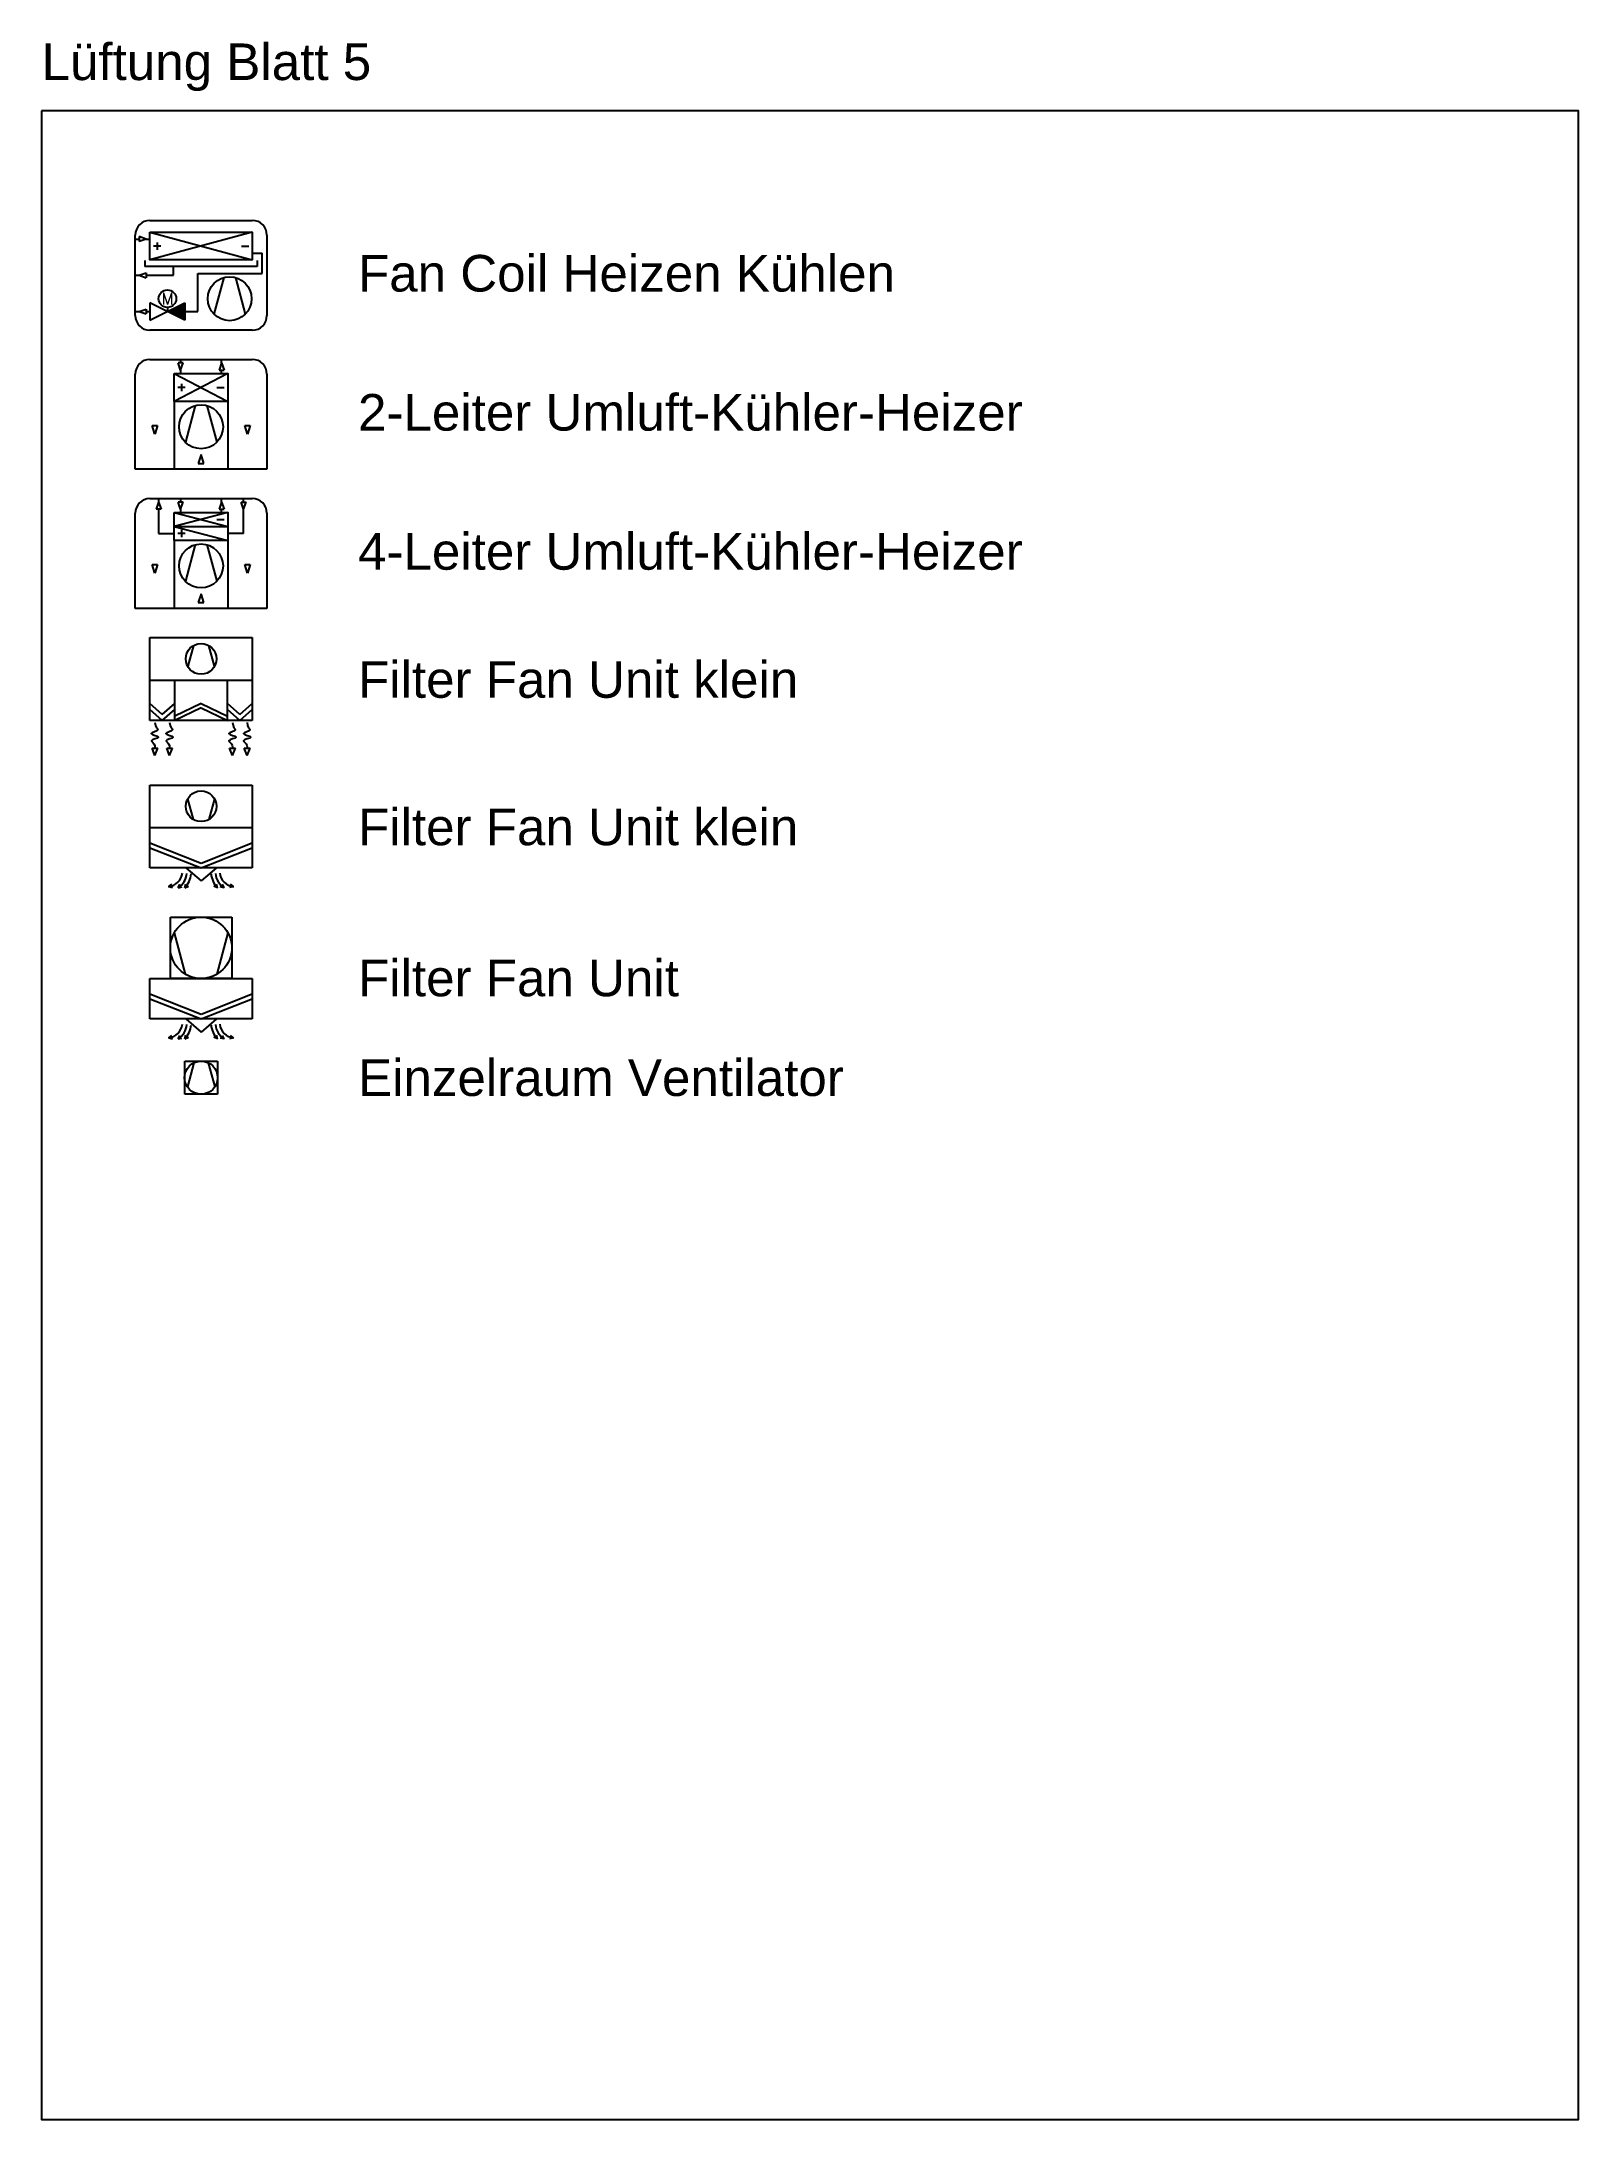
# Model space of a CAD drawing. Header units: millimetres. Extents: x 5800 to 16300, y -122162 to 14524.
# Drawn here: x 5800 to 16300, y -69665 to -55471 of the extents above; entities that cross this region are included whole.
import ezdxf
from ezdxf.enums import TextEntityAlignment as Align

# ---------------------------------------------------------------- set-up
doc = ezdxf.new("R2010")
doc.units = ezdxf.units.MM
doc.styles.add('Romans', font='Romans.shx')
doc.styles.get("Standard").update_dxf_attribs({"font": 'arial.ttf'})

msp = doc.modelspace()

# ---------------------------------------------------------------- texts
at = {"color": 7}
for s, p in [('Fan Coil Heizen Kühlen', (7962, -57054)), ('2-Leiter Umluft-Kühler-Heizer', (7962, -58004)), ('4-Leiter Umluft-Kühler-Heizer', (7962, -58954)), ('Filter Fan Unit klein', (7962, -59829)), ('Filter Fan Unit klein', (7962, -60836)), ('Filter Fan Unit', (7962, -61868)), ('Einzelraum Ventilator', (7962, -62549))]:
    msp.add_text(s, height=250, dxfattribs=at).set_placement(p, align=Align.MIDDLE_LEFT)
at = {"insert": (5800, -55647), "char_height": 250, "attachment_point": 4}
msp.add_mtext_dynamic_manual_height_columns('Lüftung Blatt 5', width=4100.87, gutter_width=12.5, heights=[0], dxfattribs=at)

# ---------------------------------------------------------------- blocks, each defined once
blk = doc.blocks.new('Einzelraum Ventilator')
for p, q in [((-112, -112), (-112, 112)), ((-112, 112), (112, 112)), ((-49, 101), (-93, -63)), ((49, 101), (93, -63)), ((112, 112), (112, -112)), ((112, -112), (-112, -112))]:
    blk.add_line(p, q)
blk.add_circle((0, 0), 113)
blk = doc.blocks.new('Filter Fan Unit')
at = {"color": 7}
for p, q in [((-210, 695), (210, 695)), ((-210, 275), (-210, 695)), ((-106, 304), (-182, 588)), ((183, 588), (107, 304)), ((210, 695), (210, 275)), ((210, 275), (-210, 275))]:
    blk.add_line(p, q, dxfattribs=at)
at = {"color": 7, "linetype": 'Continuous', "lineweight": -3}
for p, q in [((-350, 275), (350, 275)), ((-350, 0), (-350, 275)), ((-350, 170), (0, 32)), ((0, 32), (350, 170)), ((350, 275), (350, 0)), ((-350, 137), (0, 0)), ((350, 0), (-350, 0)), ((-105, 0), (0, -90)), ((0, 0), (350, 137)), ((105, 0), (0, -90)), ((-221, -129), (-200, -113)), ((-221, -129), (-195, -136)), ((-157, -137), (-146, -113)), ((-157, -137), (-131, -131)), ((-111, -137), (-105, -111)), ((-111, -137), (-87, -125)), ((111, -137), (87, -125)), ((111, -137), (105, -111)), ((157, -137), (131, -131)), ((157, -137), (146, -113)), ((221, -129), (195, -136)), ((221, -129), (200, -113))]:
    blk.add_line(p, q, dxfattribs=at)
at = {"color": 7}
blk.add_circle((0, 485), 210, dxfattribs=at)
at = {"color": 7, "linetype": 'Continuous', "lineweight": -3}
for centre, radius, start, end in [((-232, -25), 105, 275.6431, 354.0111), ((-232, -25), 135, 303.6516, 354.0111), ((-232, -25), 165, 317.088, 354.0111), ((232, -25), 165, 185.9889, 222.912), ((232, -25), 135, 185.9889, 236.3484), ((232, -25), 105, 185.9889, 264.3569)]:
    blk.add_arc(centre, radius, start, end, dxfattribs=at)
blk = doc.blocks.new('Filter Fan Unit klein')
at = {"color": 7, "linetype": 'Continuous', "lineweight": -3}
for p, q in [((-350, 565), (350, 565)), ((-350, 0), (-350, 565)), ((350, 565), (350, 0)), ((-350, 275), (350, 275)), ((-350, 170), (0, 32)), ((0, 32), (350, 170)), ((-350, 137), (0, 0)), ((350, 0), (-350, 0)), ((-105, 0), (0, -90)), ((0, 0), (350, 137)), ((105, 0), (0, -90)), ((-221, -129), (-200, -113)), ((-221, -129), (-195, -136)), ((-157, -137), (-146, -113)), ((-157, -137), (-131, -131)), ((-111, -137), (-105, -111)), ((-111, -137), (-87, -125)), ((111, -137), (87, -125)), ((111, -137), (105, -111)), ((157, -137), (131, -131)), ((157, -137), (146, -113)), ((221, -129), (195, -136)), ((221, -129), (200, -113))]:
    blk.add_line(p, q, dxfattribs=at)
at = {"color": 7}
for p, q in [((-53, 330), (-91, 471)), ((92, 471), (53, 330))]:
    blk.add_line(p, q, dxfattribs=at)
blk.add_circle((0, 420), 105, dxfattribs=at)
at = {"color": 7, "linetype": 'Continuous', "lineweight": -3}
for centre, radius, start, end in [((-232, -25), 105, 275.6431, 354.0111), ((-232, -25), 135, 303.6516, 354.0111), ((-232, -25), 165, 317.088, 354.0111), ((232, -25), 165, 185.9889, 222.912), ((232, -25), 135, 185.9889, 236.3484), ((232, -25), 105, 185.9889, 264.3569)]:
    blk.add_arc(centre, radius, start, end, dxfattribs=at)
blk = doc.blocks.new('Filter Fan Unit SR')
at = {"color": 7, "linetype": 'Continuous', "lineweight": -3}
for p, q in [((-350, 565), (350, 565)), ((-350, 0), (-350, 565)), ((350, 565), (350, 0)), ((-350, 275), (350, 275)), ((-180, 0), (-350, 0)), ((180, 0), (-180, 0)), ((350, 0), (180, 0))]:
    blk.add_line(p, q, dxfattribs=at)
at = {"color": 7, "linetype": 'Continuous'}
for p, q in [((-53, 511), (-91, 369)), ((92, 369), (53, 511)), ((-180, 0), (-180, 275)), ((180, 0), (180, 275)), ((-265, 39), (-350, 114)), ((-265, 0), (-350, 75)), ((-265, 39), (-180, 114)), ((-265, 0), (-180, 75)), ((0, 114), (-180, 28)), ((0, 86), (-180, 0)), ((0, 114), (180, 28)), ((0, 86), (180, 0)), ((265, 39), (180, 114)), ((265, 0), (180, 75)), ((265, 39), (350, 114)), ((265, 0), (350, 75)), ((-315, -241), (-335, -191)), ((-335, -191), (-295, -191)), ((-315, -241), (-295, -191)), ((-215, -241), (-235, -191)), ((-235, -191), (-195, -191)), ((-215, -241), (-195, -191)), ((215, -241), (195, -191)), ((195, -191), (235, -191)), ((215, -241), (235, -191)), ((315, -241), (295, -191)), ((295, -191), (335, -191)), ((315, -241), (335, -191))]:
    blk.add_line(p, q, dxfattribs=at)
blk.add_circle((0, 420), 105, dxfattribs=at)
for points in [[(-315, -15), (-315, -49), (-265, -72), (-388, -89), (-241, -116), (-370, -134), (-315, -157), (-315, -183), (-315, -191)], [(-215, -15), (-215, -49), (-165, -72), (-288, -89), (-141, -116), (-270, -134), (-215, -157), (-215, -183), (-215, -191)], [(215, -15), (215, -49), (265, -72), (142, -89), (289, -116), (159, -134), (214, -157), (215, -183), (215, -191)], [(315, -15), (315, -49), (365, -72), (242, -89), (389, -116), (259, -134), (314, -157), (315, -183), (315, -191)]]:
    blk.add_open_spline(points, degree=3, knots=[0, 0, 0, 0, 35.355339, 91.257038, 147.158738, 203.060437, 238.415776, 249.986285, 249.986285, 249.986285, 249.986285], dxfattribs=at)
blk = doc.blocks.new('Fan Coil Heizen Kühlen')
at = {"linetype": 'Continuous'}
blk.add_hatch(color=256, dxfattribs=at).paths.add_polyline_path([(-110, -307), (-110, -188), (-230, -248)])
for p, q in [((-350, 375), (350, 375)), ((-350, 295), (350, 105)), ((350, 295), (-350, 105)), ((-450, -275), (-450, 275)), ((-450, 248), (-424, 248)), ((-376, 248), (-424, 264)), ((-424, 264), (-424, 231)), ((-376, 248), (-424, 231)), ((-376, 248), (-350, 248)), ((-275, 200), (-325, 200)), ((-300, 225), (-300, 175)), ((275, 200), (325, 200)), ((350, 152), (418, 152)), ((418, 13), (418, 152)), ((450, 275), (450, -275)), ((-450, 0), (-424, 0)), ((-424, 0), (-376, 17)), ((-424, 0), (-376, -17)), ((-384, 102), (-384, 60)), ((384, 60), (-384, 60)), ((-376, 17), (-376, -17)), ((-376, 0), (-189, 0)), ((-376, 0), (-350, 0)), ((-189, 0), (-189, 60)), ((-22, -248), (-22, 13)), ((-22, 13), (418, 13)), ((384, 102), (384, 60)), ((155, -15), (87, -265)), ((235, -15), (302, -265)), ((-450, -248), (-424, -248)), ((-424, -248), (-376, -231)), ((-424, -248), (-376, -264)), ((-376, -231), (-376, -264)), ((-376, -248), (-350, -248)), ((-376, -248), (-350, -248)), ((-110, -307), (-350, -188)), ((-350, -188), (-350, -307)), ((-350, -307), (-110, -188)), ((-230, -220), (-230, -248)), ((-110, -188), (-110, -307)), ((-110, -248), (-22, -248)), ((350, -375), (-350, -375))]:
    blk.add_line(p, q, dxfattribs=at)
blk.add_lwpolyline([(-350, 295), (350, 295), (350, 105), (-350, 105), (-350, 295)], dxfattribs=at)
for centre, radius in [((-230, -160), 60), ((195, -160), 150)]:
    blk.add_circle(centre, radius, dxfattribs=at)
for centre, start, end in [((-350, 275), 90, 180), ((350, 275), 0, 90), ((-350, -275), 180, 270), ((350, -275), 270, 0)]:
    blk.add_arc(centre, 100, start, end, dxfattribs=at)
at = {"linetype": 'Continuous', "style": 'Romans'}
blk.add_text('M', height=80, dxfattribs=at).set_placement((-230, -160), align=Align.MIDDLE_CENTER)
blk = doc.blocks.new('4-Leiter Umluft-Kühler-Heizer')
at = {"linetype": 'Continuous'}
for p, q in [((-350, 750), (350, 750)), ((-290, 726), (-307, 678)), ((-290, 750), (-290, 726)), ((-290, 726), (-273, 678)), ((-140, 678), (-157, 726)), ((-123, 726), (-157, 726)), ((-140, 750), (-140, 726)), ((-140, 678), (-123, 726)), ((140, 726), (123, 678)), ((140, 726), (140, 750)), ((140, 726), (157, 678)), ((290, 678), (273, 726)), ((273, 726), (307, 726)), ((290, 726), (290, 750)), ((290, 678), (307, 726)), ((-450, 0), (-450, 650)), ((-273, 678), (-307, 678)), ((-290, 678), (-290, 512)), ((-183, 654), (183, 559)), ((183, 654), (-183, 559)), ((-140, 678), (-140, 654)), ((108, 607), (158, 607)), ((123, 678), (157, 678)), ((140, 654), (140, 678)), ((290, 512), (290, 678)), ((450, 650), (450, 0)), ((-183, 559), (183, 464)), ((-183, 464), (-183, 0)), ((-108, 512), (-158, 512)), ((-133, 537), (-133, 487)), ((-40, 435), (-107, 185)), ((40, 435), (107, 185)), ((183, 464), (183, 0)), ((-316, 240), (-335, 300)), ((-335, 300), (-297, 300)), ((-297, 300), (-316, 240)), ((316, 240), (298, 300)), ((298, 300), (335, 300)), ((335, 300), (316, 240)), ((450, 0), (-450, 0)), ((0, 100), (-19, 40)), ((-19, 40), (19, 40)), ((19, 40), (0, 100))]:
    blk.add_line(p, q, dxfattribs=at)
for p, q in [((-290, 512), (-183, 512)), ((-183, 559), (183, 559)), ((290, 512), (183, 512))]:
    blk.add_line(p, q)
blk.add_lwpolyline([(-183, 654), (183, 654), (183, 464), (-183, 464), (-183, 654)], dxfattribs=at)
blk.add_circle((0, 290), 150, dxfattribs=at)
for centre, start, end in [((-350, 650), 90, 180), ((350, 650), 0, 90)]:
    blk.add_arc(centre, 100, start, end, dxfattribs=at)
blk = doc.blocks.new('2-Leiter Umluft-Kühler-Heizer')
at = {"linetype": 'Continuous'}
for p, q in [((-350, 750), (350, 750)), ((-140, 678), (-157, 726)), ((-123, 726), (-157, 726)), ((-140, 750), (-140, 726)), ((-140, 678), (-123, 726)), ((140, 726), (123, 678)), ((140, 726), (140, 750)), ((140, 726), (157, 678)), ((-450, 0), (-450, 650)), ((-183, 654), (183, 464)), ((183, 654), (-183, 464)), ((-140, 678), (-140, 654)), ((-133, 584), (-133, 534)), ((123, 678), (157, 678)), ((140, 654), (140, 678)), ((450, 650), (450, 0)), ((-183, 464), (-183, 0)), ((-108, 559), (-158, 559)), ((-40, 435), (-107, 185)), ((40, 435), (107, 185)), ((108, 559), (158, 559)), ((183, 464), (183, 0)), ((-316, 240), (-335, 300)), ((-335, 300), (-297, 300)), ((-297, 300), (-316, 240)), ((316, 240), (298, 300)), ((298, 300), (335, 300)), ((335, 300), (316, 240)), ((450, 0), (-450, 0)), ((0, 100), (-19, 40)), ((-19, 40), (19, 40)), ((19, 40), (0, 100))]:
    blk.add_line(p, q, dxfattribs=at)
blk.add_lwpolyline([(-183, 654), (183, 654), (183, 464), (-183, 464), (-183, 654)], dxfattribs=at)
blk.add_circle((0, 290), 150, dxfattribs=at)
for centre, start, end in [((-350, 650), 90, 180), ((350, 650), 0, 90)]:
    blk.add_arc(centre, 100, start, end, dxfattribs=at)

# ---------------------------------------------------------------- linework, layer by layer
msp.add_lwpolyline([(5800, -55945), (5800, -69665), (16300, -69665), (16300, -55945), (5800, -55945)])

# ---------------------------------------------------------------- block references
for name, p in [('Fan Coil Heizen Kühlen', (6890, -57068)), ('2-Leiter Umluft-Kühler-Heizer', (6890, -58393)), ('4-Leiter Umluft-Kühler-Heizer', (6890, -59343)), ('Filter Fan Unit SR', (6890, -60108)), ('Filter Fan Unit klein', (6890, -61115)), ('Filter Fan Unit', (6890, -62147)), ('Einzelraum Ventilator', (6890, -62549))]:
    msp.add_blockref(name, p)

msp.set_redraw_order([(e.dxf.handle, doc.entitydb.next_handle()) for e in msp.query("TEXT MTEXT ATTDEF DIMENSION ARC_DIMENSION")])  # texts and dimensions are drawn at this point

doc.saveas('drawing.dxf')
